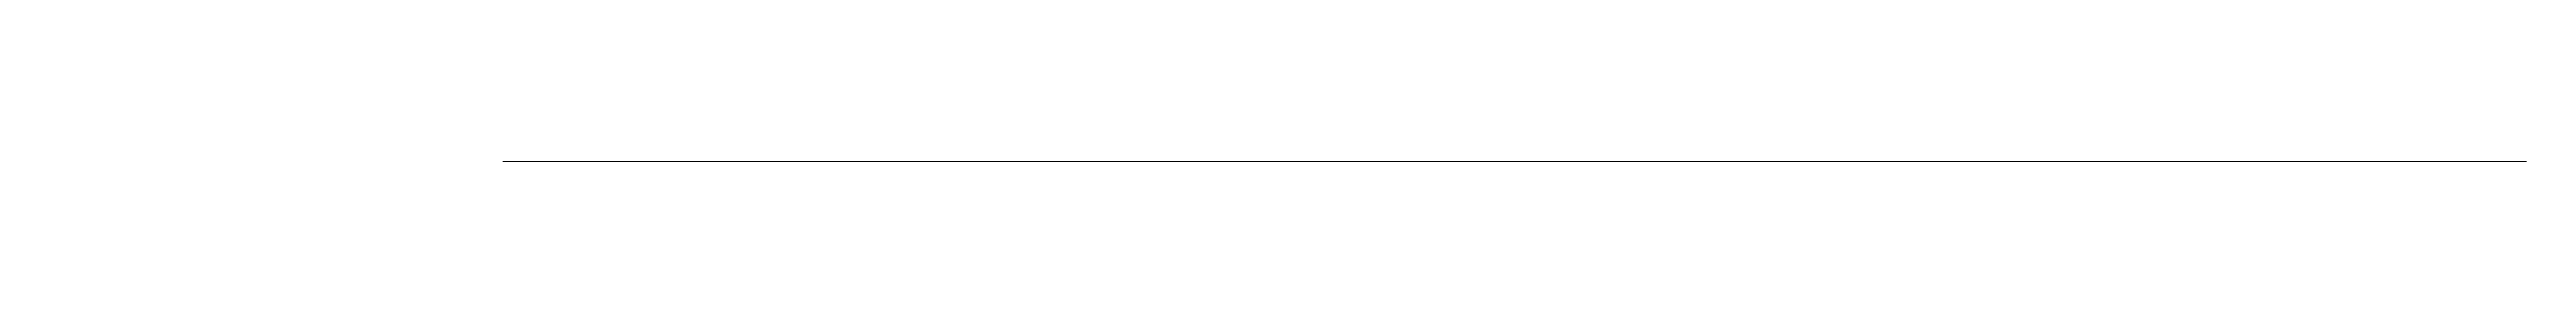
# Model space of a CAD drawing. Header units: millimetres. Extents: x -13428 to -11522, y -125 to 125.
# Drawn here: x -13428 to -12498, y 0 to 0 of the extents above; entities that cross this region are included whole.
import ezdxf

# ---------------------------------------------------------------- set-up
doc = ezdxf.new("R2010")
doc.units = ezdxf.units.MM
doc.header["$MEASUREMENT"] = 0
doc.styles.get("Standard").update_dxf_attribs({"font": 'arial.ttf'})

# ---------------------------------------------------------------- blocks, each defined once
blk = doc.blocks.new('A$C133976AE')
at = {"color": 0, "linetype": 'Continuous', "lineweight": 0, "extrusion": (0, 1, 0)}
for p, q in [((-108, 1000), (-125, 1000)), ((-125, 1000), (-125, 0)), ((-125, 1000), (-108, 1000)), ((-125, 0), (-125, 1000)), ((108, 1000), (-108, 1000)), ((-108, 1000), (-108, 0)), ((-108, 0), (-108, 1000)), ((-108, 1000), (108, 1000)), ((125, 1000), (108, 1000)), ((108, 1000), (125, 1000)), ((108, 0), (108, 1000)), ((108, 1000), (108, 0)), ((125, 0), (125, 1000)), ((125, 1000), (125, 0)), ((135, 684), (135, 700)), ((135, 684), (135, 700)), ((135, 700), (635, 700)), ((635, 700), (135, 700)), ((635, 700), (635, 684)), ((635, 684), (635, 700)), ((135, 665), (135, 684)), ((135, 684), (635, 684)), ((635, 684), (135, 684)), ((135, 665), (135, 684)), ((635, 684), (635, 316)), ((635, 316), (635, 684)), ((135, 665), (125, 665)), ((135, 665), (125, 665)), ((135, 425.1), (135, 665)), ((135, 425.1), (135, 665)), ((135, 665), (143, 665)), ((135, 665), (143, 665)), ((143, 665), (143, 609.72)), ((143, 609.72), (143, 665)), ((85, 585), (85, 605)), ((85, 605), (85, 603.76)), ((85, 585), (85, 605)), ((97.05, 608.67), (97.05, 595)), ((97.05, 595), (97.05, 608.67)), ((108, 609.72), (98.11, 609.72)), ((98.11, 609.72), (98.11, 609.19)), ((108, 609.72), (98.11, 609.72)), ((98.11, 609.19), (98.11, 609.72)), ((98.11, 609.19), (108, 609.19)), ((98.11, 609.19), (108, 609.19)), ((98.11, 595.53), (98.11, 609.19)), ((98.11, 595.53), (98.11, 609.19)), ((135.74, 609.58), (135.74, 609.72)), ((135.74, 609.72), (146.76, 609.72)), ((135.74, 609.72), (135.74, 609.35)), ((146.76, 609.72), (135.74, 609.72)), ((135.74, 609.35), (135.74, 609.58)), ((135.74, 595.37), (135.74, 609.35)), ((135.74, 609.35), (135.74, 595.37)), ((146.76, 609.35), (135.74, 609.35)), ((135.74, 609.35), (146.76, 609.35)), ((143, 609.72), (143, 580.28)), ((143, 580.28), (143, 609.72)), ((146.76, 609.35), (146.76, 609.72)), ((146.76, 609.72), (146.76, 609.35)), ((146.76, 595.37), (146.76, 609.35)), ((146.76, 609.35), (146.76, 595.37)), ((147.5, 595), (147.5, 608.99)), ((147.5, 608.99), (147.5, 595)), ((85, 603.76), (85, 585)), ((108, 595.53), (98.11, 595.53)), ((98.11, 595.53), (98.11, 594.47)), ((108, 595.53), (98.11, 595.53)), ((98.11, 594.47), (98.11, 595.53)), ((85, 585.04), (85, 595)), ((97.05, 595), (97.05, 581.33)), ((97.05, 581.33), (97.05, 595)), ((98.11, 594.47), (108, 594.47)), ((98.11, 594.47), (108, 594.47)), ((98.11, 580.81), (98.11, 594.47)), ((98.11, 580.81), (98.11, 594.47)), ((135.74, 595.37), (146.76, 595.37)), ((135.74, 594.95), (135.74, 595.37)), ((135.74, 595.37), (135.74, 594.63)), ((146.76, 595.37), (135.74, 595.37)), ((135.74, 594.63), (135.74, 594.95)), ((135.74, 580.65), (135.74, 594.63)), ((135.74, 594.63), (135.74, 580.65)), ((146.76, 594.63), (135.74, 594.63)), ((135.74, 594.63), (146.76, 594.63)), ((146.76, 594.63), (146.76, 595.37)), ((146.76, 595.37), (146.76, 594.63)), ((146.76, 580.65), (146.76, 594.63)), ((146.76, 594.63), (146.76, 580.65)), ((147.5, 581.01), (147.5, 595)), ((147.5, 595), (147.5, 581.01)), ((85, 585), (85, 585)), ((85, 583.91), (97.05, 583.91)), ((97.05, 583.91), (85, 583.91)), ((108, 580.81), (98.11, 580.81)), ((98.11, 580.81), (98.11, 580.28)), ((108, 580.81), (98.11, 580.81)), ((98.11, 580.28), (98.11, 580.81)), ((98.11, 580.28), (108, 580.28)), ((98.11, 580.28), (108, 580.28)), ((135.74, 580.34), (135.74, 580.65)), ((135.74, 580.65), (146.76, 580.65)), ((135.74, 580.65), (135.74, 580.28)), ((146.76, 580.65), (135.74, 580.65)), ((135.74, 580.28), (135.74, 580.34)), ((146.76, 580.28), (135.74, 580.28)), ((135.74, 580.28), (146.76, 580.28)), ((143, 580.28), (143, 559.72)), ((143, 559.72), (143, 580.28)), ((146.76, 580.28), (146.76, 580.65)), ((146.76, 580.65), (146.76, 580.28)), ((97.05, 558.67), (97.05, 545)), ((97.05, 545), (97.05, 558.67)), ((108, 559.72), (98.11, 559.72)), ((98.11, 559.72), (98.11, 559.19)), ((108, 559.72), (98.11, 559.72)), ((98.11, 559.19), (98.11, 559.72)), ((98.11, 559.19), (108, 559.19)), ((98.11, 559.19), (108, 559.19)), ((98.11, 545.53), (98.11, 559.19)), ((98.11, 545.53), (98.11, 559.19)), ((135.74, 559.72), (146.76, 559.72)), ((135.74, 559.58), (135.74, 559.72)), ((135.74, 559.72), (135.74, 559.35)), ((146.76, 559.72), (135.74, 559.72)), ((135.74, 559.35), (135.74, 559.58)), ((135.74, 545.37), (135.74, 559.35)), ((135.74, 559.35), (135.74, 545.37)), ((146.76, 559.35), (135.74, 559.35)), ((135.74, 559.35), (146.76, 559.35)), ((143, 559.72), (143, 530.28)), ((143, 530.28), (143, 559.72)), ((146.76, 559.35), (146.76, 559.72)), ((146.76, 559.72), (146.76, 559.35)), ((146.76, 545.37), (146.76, 559.35)), ((146.76, 559.35), (146.76, 545.37)), ((147.5, 545), (147.5, 558.99)), ((147.5, 558.99), (147.5, 545)), ((85, 555), (85, 553.76)), ((85, 535), (85, 555)), ((85, 553.76), (85, 555)), ((85, 553.76), (85, 535)), ((85, 535), (85, 553.76)), ((85, 553.76), (85, 535.04)), ((97.05, 545), (97.05, 531.33)), ((97.05, 531.33), (97.05, 545)), ((98.11, 545.53), (98.11, 544.47)), ((108, 545.53), (98.11, 545.53)), ((108, 545.53), (98.11, 545.53)), ((98.11, 544.47), (98.11, 545.53)), ((98.11, 544.47), (108, 544.47)), ((98.11, 544.47), (108, 544.47)), ((98.11, 530.81), (98.11, 544.47)), ((98.11, 530.81), (98.11, 544.47)), ((135.74, 544.95), (135.74, 545.37)), ((135.74, 545.37), (146.76, 545.37)), ((135.74, 545.37), (135.74, 544.63)), ((146.76, 545.37), (135.74, 545.37)), ((135.74, 544.63), (135.74, 544.95)), ((135.74, 530.65), (135.74, 544.63)), ((135.74, 544.63), (135.74, 530.65)), ((146.76, 544.63), (135.74, 544.63)), ((135.74, 544.63), (146.76, 544.63)), ((146.76, 544.63), (146.76, 545.37)), ((146.76, 545.37), (146.76, 544.63)), ((146.76, 530.65), (146.76, 544.63)), ((146.76, 544.63), (146.76, 530.65)), ((147.5, 531.01), (147.5, 545)), ((147.5, 545), (147.5, 531.01)), ((85, 535), (85, 535)), ((85, 533.91), (97.05, 533.91)), ((97.05, 533.91), (85, 533.91)), ((98.11, 530.81), (98.11, 530.28)), ((108, 530.81), (98.11, 530.81)), ((108, 530.81), (98.11, 530.81)), ((98.11, 530.28), (98.11, 530.81)), ((135.74, 530.34), (135.74, 530.65)), ((135.74, 530.65), (146.76, 530.65)), ((135.74, 530.65), (135.74, 530.28)), ((146.76, 530.65), (135.74, 530.65)), ((135.74, 530.28), (135.74, 530.34)), ((146.76, 530.28), (146.76, 530.65)), ((146.76, 530.65), (146.76, 530.28)), ((98.11, 530.28), (108, 530.28)), ((98.11, 530.28), (108, 530.28)), ((146.76, 530.28), (135.74, 530.28)), ((135.74, 530.28), (146.76, 530.28)), ((143, 530.28), (143, 509.72)), ((143, 509.72), (143, 530.28)), ((85, 505), (85, 485)), ((85, 485), (85, 505)), ((85, 485), (85, 505)), ((85, 485), (85, 505)), ((85, 503.76), (85, 485)), ((97.05, 508.67), (97.05, 495)), ((97.05, 495), (97.05, 508.67)), ((97.05, 503.76), (97.05, 505)), ((98.11, 509.72), (98.11, 509.19)), ((108, 509.72), (98.11, 509.72)), ((108, 509.72), (98.11, 509.72)), ((98.11, 509.19), (98.11, 509.72)), ((98.11, 509.19), (108, 509.19)), ((98.11, 509.19), (108, 509.19)), ((98.11, 495.53), (98.11, 509.19)), ((98.11, 495.53), (98.11, 509.19)), ((135.74, 509.58), (135.74, 509.72)), ((135.74, 509.72), (146.76, 509.72)), ((135.74, 509.72), (135.74, 509.35)), ((146.76, 509.72), (135.74, 509.72)), ((135.74, 509.35), (135.74, 509.58)), ((135.74, 495.37), (135.74, 509.35)), ((135.74, 509.35), (135.74, 495.37)), ((146.76, 509.35), (135.74, 509.35)), ((135.74, 509.35), (146.76, 509.35)), ((143, 509.72), (143, 480.28)), ((143, 480.28), (143, 509.72)), ((146.76, 509.35), (146.76, 509.72)), ((146.76, 509.72), (146.76, 509.35)), ((146.76, 495.37), (146.76, 509.35)), ((146.76, 509.35), (146.76, 495.37)), ((147.5, 495), (147.5, 508.99)), ((147.5, 508.99), (147.5, 495)), ((97.05, 495), (97.05, 481.33)), ((97.05, 481.33), (97.05, 495)), ((108, 495.53), (98.11, 495.53)), ((98.11, 495.53), (98.11, 494.47)), ((108, 495.53), (98.11, 495.53)), ((98.11, 494.47), (98.11, 495.53)), ((98.11, 494.47), (108, 494.47)), ((98.11, 480.81), (98.11, 494.47)), ((98.11, 494.47), (108, 494.47)), ((98.11, 480.81), (98.11, 494.47)), ((135.74, 494.95), (135.74, 495.37)), ((135.74, 495.37), (146.76, 495.37)), ((135.74, 495.37), (135.74, 494.63)), ((146.76, 495.37), (135.74, 495.37)), ((135.74, 494.63), (135.74, 494.95)), ((135.74, 480.65), (135.74, 494.63)), ((135.74, 494.63), (135.74, 480.65)), ((146.76, 494.63), (135.74, 494.63)), ((135.74, 494.63), (146.76, 494.63)), ((146.76, 494.63), (146.76, 495.37)), ((146.76, 495.37), (146.76, 494.63)), ((146.76, 480.65), (146.76, 494.63)), ((146.76, 494.63), (146.76, 480.65)), ((147.5, 481.01), (147.5, 495)), ((147.5, 495), (147.5, 481.01)), ((97.05, 483.91), (85, 483.91)), ((85, 483.91), (97.05, 483.91)), ((98.11, 480.81), (98.11, 480.28)), ((108, 480.81), (98.11, 480.81)), ((108, 480.81), (98.11, 480.81)), ((98.11, 480.28), (98.11, 480.81)), ((98.11, 480.28), (108, 480.28)), ((98.11, 480.28), (108, 480.28)), ((135.74, 480.34), (135.74, 480.65)), ((135.74, 480.65), (146.76, 480.65)), ((135.74, 480.65), (135.74, 480.28)), ((146.76, 480.65), (135.74, 480.65)), ((135.74, 480.28), (135.74, 480.34)), ((146.76, 480.28), (135.74, 480.28)), ((135.74, 480.28), (146.76, 480.28)), ((143, 480.28), (143, 425)), ((143, 425), (143, 480.28)), ((146.76, 480.28), (146.76, 480.65)), ((146.76, 480.65), (146.76, 480.28)), ((125, 425), (134.9, 425)), ((125, 425), (134.9, 425)), ((134.9, 425), (134.92, 425)), ((134.9, 425), (135, 425)), ((134.92, 425), (135, 425)), ((135, 425), (135, 425.1)), ((135, 425), (135, 425.1)), ((135, 425), (135.1, 425)), ((135, 424.9), (135, 425)), ((135.1, 425), (135, 425)), ((135, 424.9), (135, 425)), ((135, 316), (135, 424.9)), ((135, 316), (135, 424.9)), ((135.1, 425), (143, 425)), ((143, 425), (135.1, 425)), ((135, 300), (135, 316)), ((635, 316), (135, 316)), ((135, 300), (135, 316)), ((135, 316), (635, 316)), ((635, 316), (635, 300)), ((635, 300), (635, 316)), ((135, 300), (635, 300)), ((635, 300), (135, 300)), ((-108, 0), (-125, 0)), ((-108, 0), (-125, 0)), ((108, 0), (-108, 0)), ((108, 0), (-108, 0)), ((125, 0), (108, 0)), ((125, 0), (108, 0))]:
    blk.add_line(p, q, dxfattribs=at)
at = {"color": 0, "linetype": 'Continuous', "lineweight": 0}
for centre, radius, start, end in [((98.11, 608.67), 1.06, 90, 180), ((98.11, 608.67), 1.06, 90, 180), ((135.74, 608.99), 0.735, 90, 180), ((135.74, 608.99), 0.735, 90, 180), ((146.76, 608.99), 0.735, 0, 90), ((146.76, 608.99), 0.735, 0, 90), ((98.11, 581.33), 1.06, 180, 270), ((98.11, 581.33), 1.06, 180, 270), ((135.74, 581.01), 0.735, 180, 270), ((135.74, 581.01), 0.735, 180, 270), ((146.76, 581.01), 0.735, 270, 0), ((146.76, 581.01), 0.735, 270, 0), ((98.11, 558.67), 1.06, 90, 180), ((98.11, 558.67), 1.06, 90, 180), ((135.74, 558.99), 0.735, 90, 180), ((135.74, 558.99), 0.735, 90, 180), ((146.76, 558.99), 0.735, 0, 90), ((146.76, 558.99), 0.735, 0, 90), ((98.11, 531.33), 1.06, 180, 270), ((98.11, 531.33), 1.06, 180, 270), ((135.74, 531.01), 0.735, 180, 270), ((135.74, 531.01), 0.735, 180, 270), ((146.76, 531.01), 0.735, 270, 0), ((146.76, 531.01), 0.735, 270, 0), ((98.11, 508.67), 1.06, 90, 180), ((98.11, 508.67), 1.06, 90, 180), ((135.74, 508.99), 0.735, 90, 180), ((135.74, 508.99), 0.735, 90, 180), ((146.76, 508.99), 0.735, 0, 90), ((146.76, 508.99), 0.735, 0, 90), ((98.11, 481.33), 1.06, 180, 270), ((98.11, 481.33), 1.06, 180, 270), ((135.74, 481.01), 0.735, 180, 270), ((135.74, 481.01), 0.735, 180, 270), ((146.76, 481.01), 0.735, 270, 0), ((146.76, 481.01), 0.735, 270, 0), ((135, 425), 0.1, 90, 180), ((135, 425), 0.1, 90, 180.00002), ((135, 425), 0.1, 180, 270), ((135, 425), 0.1, 270, 90), ((135, 425), 0.1, 270, 90)]:
    blk.add_arc(centre, radius, start, end, dxfattribs=at)
for centre, major_axis, start_param, end_param in [((98.11, 608.67), (1.06, 0), 1.570796, 3.141593), ((98.11, 608.67), (-1.06, 0), 4.712389, 6.283185), ((135.74, 608.99), (-0.735, 0), 4.712389, 6.283185), ((135.74, 608.99), (0.735, 0), 1.570796, 3.141593), ((146.76, 608.99), (-0.735, 0), 3.141593, 4.712389), ((146.76, 608.99), (0.735, 0), 0, 1.570796), ((98.11, 595), (-1.06, 0), 4.712389, 6.283185), ((98.11, 595), (1.06, 0), 1.570796, 3.141593), ((98.11, 595), (1.06, 0), 3.141593, 4.712389), ((98.11, 595), (-1.06, 0), 0, 1.570796), ((135.74, 595), (0.735, 0), 1.570796, 3.141593), ((135.74, 595), (-0.735, 0), 4.712389, 6.283185), ((135.74, 595), (-0.735, 0), 0, 1.570796), ((135.74, 595), (0.735, 0), 3.141593, 4.712389), ((146.76, 595), (0.735, 0), 0, 1.570796), ((146.76, 595), (-0.735, 0), 3.141593, 4.712389), ((146.76, 595), (-0.735, 0), 1.570796, 3.141593), ((146.76, 595), (0.735, 0), 4.712389, 6.283185), ((98.11, 581.33), (-1.06, 0), 0, 1.570796), ((98.11, 581.33), (1.06, 0), 3.141593, 4.712389), ((135.74, 581.01), (0.735, 0), 3.141593, 4.712389), ((135.74, 581.01), (-0.735, 0), 0, 1.570796), ((146.76, 581.01), (0.735, 0), 4.712389, 6.283185), ((146.76, 581.01), (-0.735, 0), 1.570796, 3.141593), ((98.11, 558.67), (-1.06, 0), 4.712389, 6.283185), ((98.11, 558.67), (1.06, 0), 1.570796, 3.141593), ((135.74, 558.99), (-0.735, 0), 4.712389, 6.283185), ((135.74, 558.99), (0.735, 0), 1.570796, 3.141593), ((146.76, 558.99), (-0.735, 0), 3.141593, 4.712389), ((146.76, 558.99), (0.735, 0), 0, 1.570796), ((98.11, 545), (1.06, 0), 1.570796, 3.141593), ((98.11, 545), (-1.06, 0), 4.712389, 6.283185), ((98.11, 545), (-1.06, 0), 0, 1.570796), ((98.11, 545), (1.06, 0), 3.141593, 4.712389), ((135.74, 545), (0.735, 0), 1.570796, 3.141593), ((135.74, 545), (-0.735, 0), 4.712389, 6.283185), ((135.74, 545), (-0.735, 0), 0, 1.570796), ((135.74, 545), (0.735, 0), 3.141593, 4.712389), ((146.76, 545), (0.735, 0), 0, 1.570796), ((146.76, 545), (-0.735, 0), 3.141593, 4.712389), ((146.76, 545), (-0.735, 0), 1.570796, 3.141593), ((146.76, 545), (0.735, 0), 4.712389, 6.283185), ((98.11, 531.33), (1.06, 0), 3.141593, 4.712389), ((98.11, 531.33), (-1.06, 0), 0, 1.570796), ((135.74, 531.01), (0.735, 0), 3.141593, 4.712389), ((135.74, 531.01), (-0.735, 0), 0, 1.570796), ((146.76, 531.01), (0.735, 0), 4.712389, 6.283185), ((146.76, 531.01), (-0.735, 0), 1.570796, 3.141593), ((98.11, 508.67), (1.06, 0), 1.570796, 3.141593), ((98.11, 508.67), (-1.06, 0), 4.712389, 6.283185), ((135.74, 508.99), (-0.735, 0), 4.712389, 6.283185), ((135.74, 508.99), (0.735, 0), 1.570796, 3.141593), ((146.76, 508.99), (-0.735, 0), 3.141593, 4.712389), ((146.76, 508.99), (0.735, 0), 0, 1.570796), ((98.11, 495), (1.06, 0), 1.570796, 3.141593), ((98.11, 495), (-1.06, 0), 4.712389, 6.283185), ((98.11, 495), (-1.06, 0), 0, 1.570796), ((98.11, 495), (1.06, 0), 3.141593, 4.712389), ((135.74, 495), (0.735, 0), 1.570796, 3.141593), ((135.74, 495), (-0.735, 0), 4.712389, 6.283185), ((135.74, 495), (-0.735, 0), 0, 1.570796), ((135.74, 495), (0.735, 0), 3.141593, 4.712389), ((146.76, 495), (0.735, 0), 0, 1.570796), ((146.76, 495), (-0.735, 0), 3.141593, 4.712389), ((146.76, 495), (-0.735, 0), 1.570796, 3.141593), ((146.76, 495), (0.735, 0), 4.712389, 6.283185), ((98.11, 481.33), (1.06, 0), 3.141593, 4.712389), ((98.11, 481.33), (-1.06, 0), 0, 1.570796), ((135.74, 481.01), (0.735, 0), 3.141593, 4.712389), ((135.74, 481.01), (-0.735, 0), 0, 1.570796), ((146.76, 481.01), (0.735, 0), 4.712389, 6.283185), ((146.76, 481.01), (-0.735, 0), 1.570796, 3.141593)]:
    blk.add_ellipse(centre, major_axis=major_axis, ratio=0.5, start_param=start_param, end_param=end_param, dxfattribs=at)

msp = doc.modelspace()

# ---------------------------------------------------------------- block references
at = {"extrusion": (0, -1, 0)}
msp.add_blockref('A$C133976AE', (-13133.11, 5104.99), dxfattribs=at)

# ---------------------------------------------------------------- texts
at = {"extrusion": (0, -1, 0), "insert": (-13428.44, 0, 4951.6), "char_height": 0.2, "attachment_point": 1, "text_direction": (1, 0, 0)}
msp.add_mtext_dynamic_manual_height_columns('Front View of Column and Beam end to End Connection ', width=2188.5418, gutter_width=1, heights=[0], dxfattribs=at)

doc.saveas('drawing.dxf')
